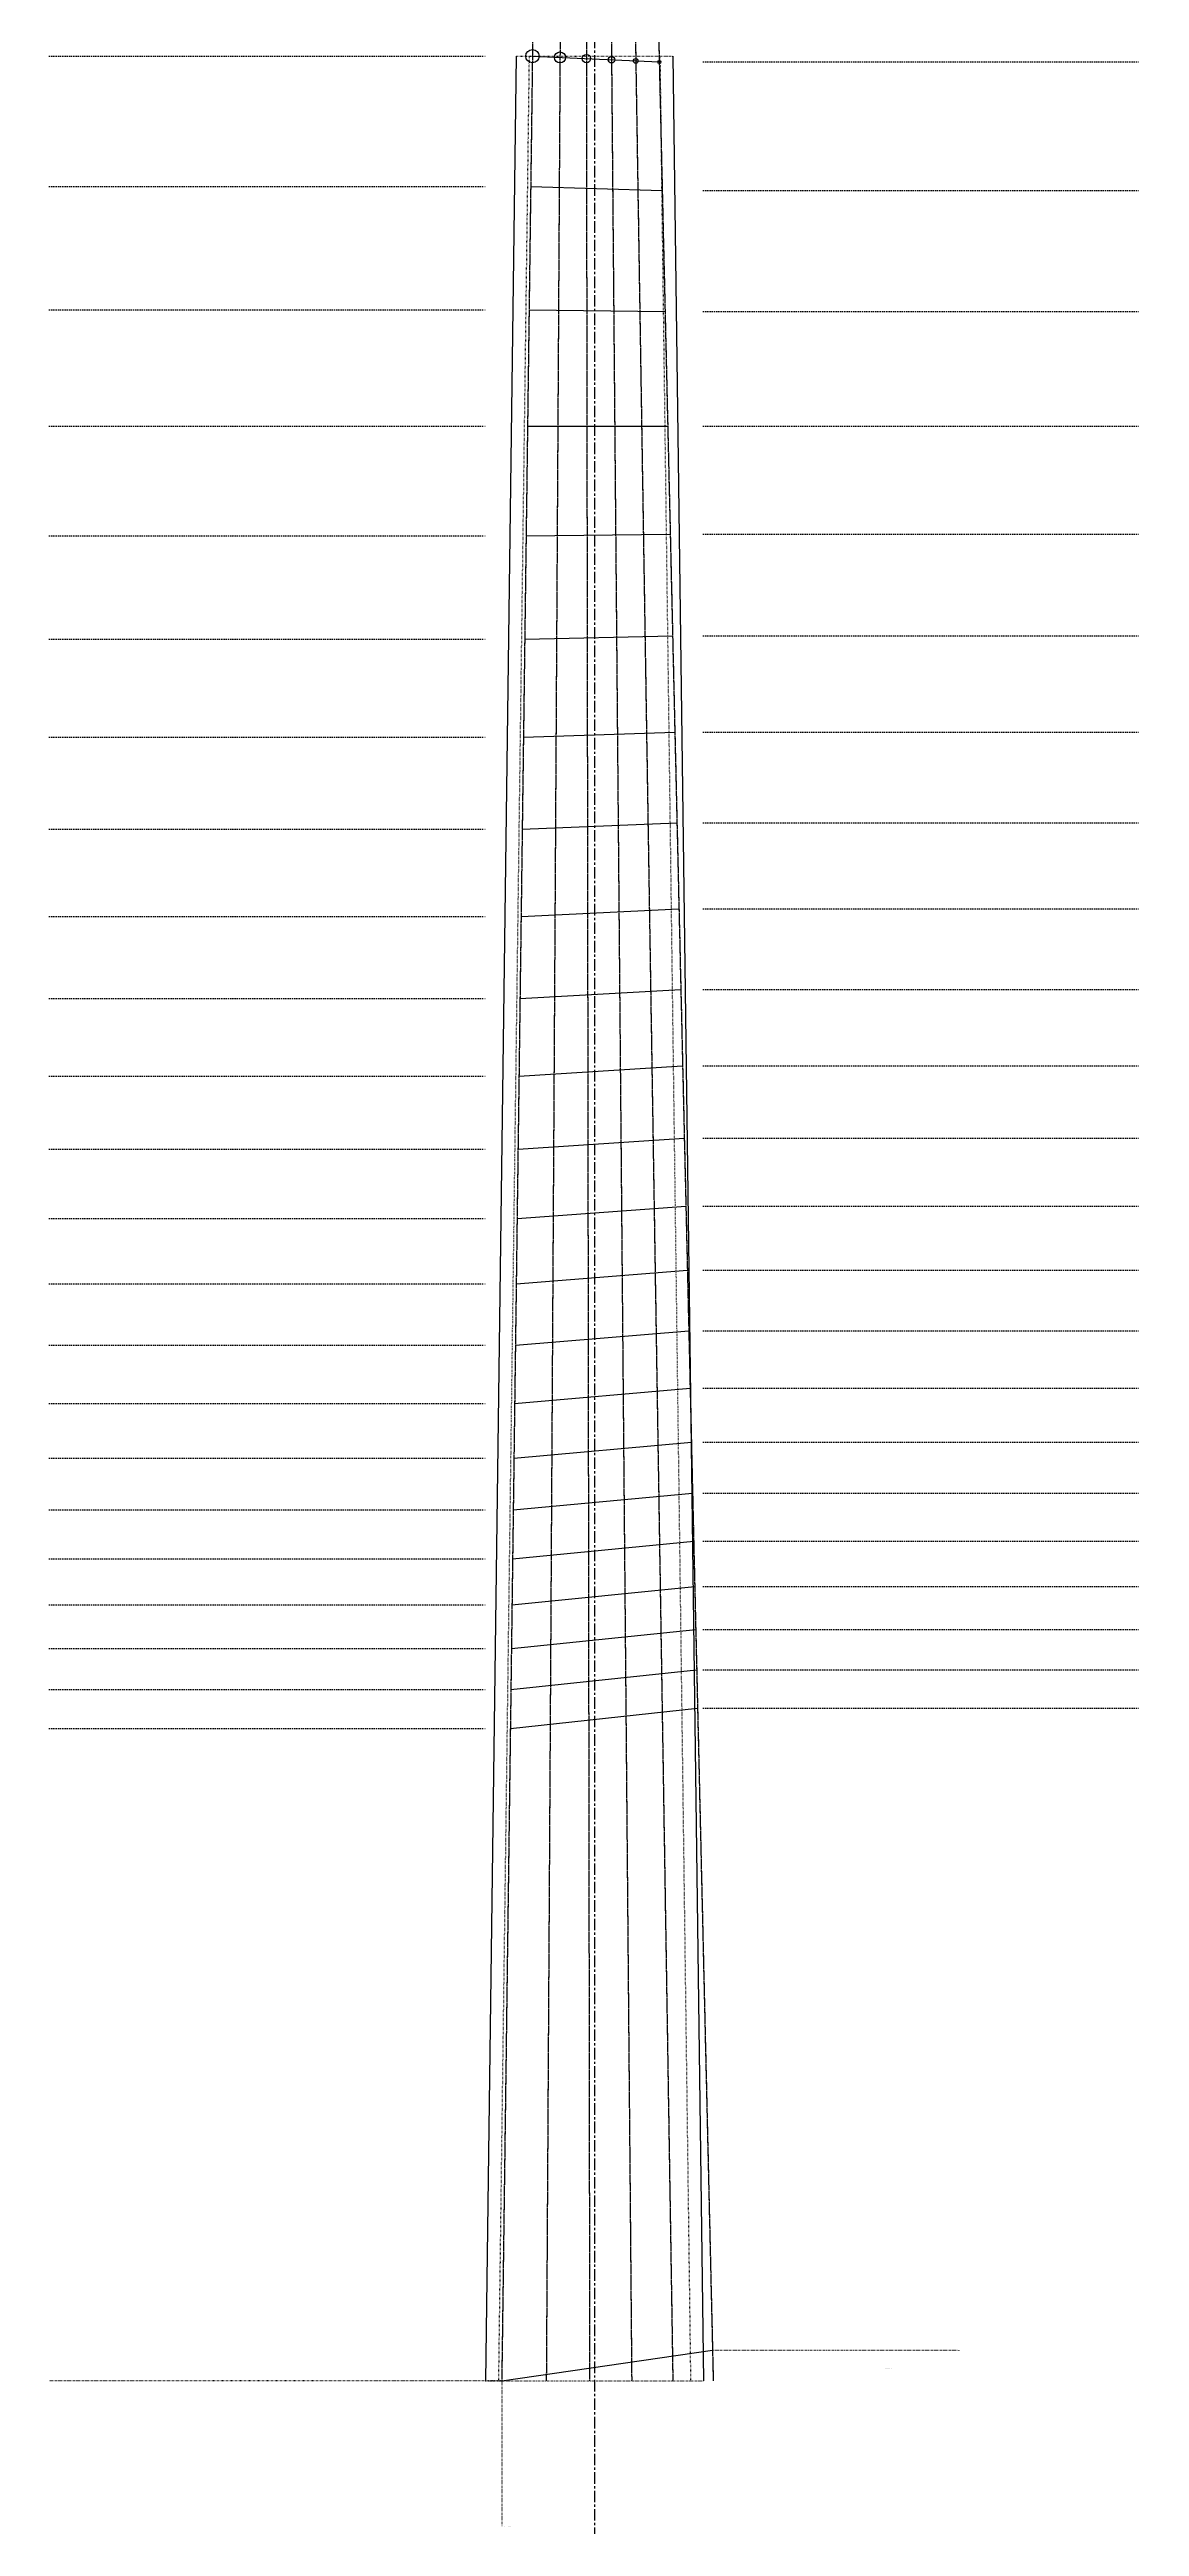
# Model space of a CAD drawing. Header units: millimetres. Extents: x 0 to 300, y -150 to 1050.
# Drawn here: x 0 to 300, y 70 to 752 of the extents above; entities that cross this region are included whole.
import ezdxf

# ---------------------------------------------------------------- set-up
doc = ezdxf.new("R2010")
doc.units = ezdxf.units.MM
for name, pattern in [('CENTER', [5.08, 3.175, -0.635, 0.635, -0.635]), ('DASHED', [1.524, 1.27, -0.254]), ('DASHED2', [0.762, 0.635, -0.127]), ('DOT', [0.508, 0, -0.508]), ('DOT2', [0.254, 0, -0.254])]:
    doc.linetypes.add(name, pattern=pattern)
doc.styles.add('OpenSans', font='OpenSans-Regular.ttf')

msp = doc.modelspace()

# ---------------------------------------------------------------- linework, layer by layer
at = {"linetype": 'CENTER'}
msp.add_line((150, 1050), (150, -150), dxfattribs=at)
at = {"linetype": 'DASHED'}
for p, q in [((135.55, 950), (124.47, 110)), ((141.68, 950), (136.73, 110)), ((147.48, 950), (148.65, 110)), ((152.94, 950), (160.24, 110)), ((158.15, 950), (171.57, 110)), ((163.13, 950), (182.68, 110))]:
    msp.add_line(p, q, dxfattribs=at)
at = {"linetype": 'DASHED2'}
for p, q in [((135.55, 950), (124.47, 110)), ((141.68, 950), (136.73, 110)), ((147.48, 950), (148.65, 110)), ((152.94, 950), (160.24, 110)), ((158.15, 950), (171.57, 110)), ((163.13, 950), (182.68, 110))]:
    msp.add_line(p, q, dxfattribs=at)
at = {"linetype": 'DOT'}
for p, q in [((0, 750), (120, 750)), ((180, 748.41), (300, 748.41)), ((0, 714.08), (120, 714.08)), ((180, 713.05), (300, 713.05)), ((0, 680.18), (120, 680.18)), ((180, 679.68), (300, 679.68)), ((0, 648.17), (120, 648.17)), ((180, 648.17), (300, 648.17)), ((0, 617.97), (120, 617.97)), ((180, 618.44), (300, 618.44)), ((0, 589.46), (120, 589.46)), ((180, 590.38), (300, 590.38)), ((0, 562.55), (120, 562.55)), ((180, 563.89), (300, 563.89)), ((180, 538.88), (300, 538.88)), ((0, 537.15), (120, 537.15)), ((0, 513.17), (120, 513.17)), ((180, 515.28), (300, 515.28)), ((180, 493.01), (300, 493.01)), ((0, 490.55), (120, 490.55)), ((180, 471.98), (300, 471.98)), ((0, 469.19), (120, 469.19)), ((180, 452.14), (300, 452.14)), ((0, 449.03), (120, 449.03)), ((0, 430), (120, 430)), ((180, 433.41), (300, 433.41)), ((0, 412.04), (120, 412.04)), ((180, 415.73), (300, 415.73)), ((180, 399.04), (300, 399.04)), ((0, 395.09), (120, 395.09)), ((180, 383.29), (300, 383.29)), ((0, 379.09), (120, 379.09)), ((180, 368.42), (300, 368.42)), ((0, 363.98), (120, 363.98)), ((0, 349.73), (120, 349.73)), ((180, 354.39), (300, 354.39)), ((180, 341.15), (300, 341.15)), ((0, 336.27), (120, 336.27)), ((180, 328.65), (300, 328.65)), ((0, 323.57), (120, 323.57)), ((180, 316.85), (300, 316.85)), ((0, 311.59), (120, 311.59)), ((0, 300.27), (120, 300.27)), ((180, 305.71), (300, 305.71)), ((180, 295.2), (300, 295.2)), ((0, 289.59), (120, 289.59))]:
    msp.add_line(p, q, dxfattribs=at)
for p, q in [((128.44, 750), (120, 110)), ((132.91, 750), (167.82, 748.41)), ((171.56, 750), (180, 110)), ((132.44, 714.08), (168.64, 713.05)), ((131.99, 680.18), (169.42, 679.68)), ((131.57, 648.17), (170.15, 648.17)), ((131.17, 617.97), (170.85, 618.44)), ((130.8, 589.46), (171.5, 590.38)), ((130.44, 562.55), (172.11, 563.89)), ((130.11, 537.15), (172.7, 538.88)), ((129.79, 513.17), (173.25, 515.28)), ((129.49, 490.55), (173.76, 493.01)), ((129.21, 469.19), (174.25, 471.98)), ((128.95, 449.03), (174.71, 452.14)), ((128.69, 430), (175.15, 433.41)), ((128.46, 412.04), (175.56, 415.73)), ((128.23, 395.09), (175.95, 399.04)), ((128.02, 379.09), (176.32, 383.29)), ((127.82, 363.98), (176.66, 368.42)), ((127.64, 349.73), (176.99, 354.39)), ((127.46, 336.27), (177.3, 341.15)), ((127.29, 323.57), (177.59, 328.65)), ((127.13, 311.59), (177.86, 316.85)), ((126.98, 300.27), (178.12, 305.71)), ((126.84, 289.59), (178.37, 295.2)), ((124.47, 110), (182.48, 118.41)), ((124.47, 110), (182.48, 118.41))]:
    msp.add_line(p, q)
at = {"linetype": 'DOT2'}
for p, q in [((132, 750), (123.56, 110)), ((128.44, 750), (171.56, 750)), ((168, 750), (176.44, 110)), ((182.48, 118.41), (250, 118.41)), ((124.47, 110), (0, 110)), ((120, 110), (180, 110)), ((124.47, 110), (124.47, 70))]:
    msp.add_line(p, q, dxfattribs=at)
for centre, radius in [((132.91, 750), 1.83), ((140.5, 749.65), 1.52), ((147.76, 749.32), 1.17), ((154.69, 749.01), 0.864), ((161.36, 748.7), 0.635), ((167.82, 748.41), 0.432)]:
    msp.add_circle(centre, radius)

# ---------------------------------------------------------------- texts
at = {"char_height": 0.1, "attachment_point": 1, "style": 'OpenSans'}
for s, insert in [('0 : 0.0 mm', (50, 750)), ('0 : 1.591 mm', (260, 748.41)), ('1 : 35.92 mm', (50, 714.08)), ('1 : 36.95 mm', (260, 713.05)), ('2 : 69.825 mm', (50, 680.18)), ('2 : 70.325 mm', (260, 679.68)), ('3 : 101.826 mm', (50, 648.17)), ('3 : 101.826 mm', (260, 648.17)), ('4 : 132.032 mm', (50, 617.97)), ('4 : 131.56 mm', (260, 618.44)), ('5 : 160.542 mm', (50, 589.46)), ('5 : 159.624 mm', (260, 590.38)), ('6 : 187.452 mm', (50, 562.55)), ('6 : 186.114 mm', (260, 563.89)), ('7 : 211.116 mm', (260, 538.88)), ('7 : 212.851 mm', (50, 537.15)), ('8 : 236.825 mm', (50, 513.17)), ('8 : 234.716 mm', (260, 515.28)), ('9 : 256.991 mm', (260, 493.01)), ('9 : 259.454 mm', (50, 490.55)), ('10 : 278.015 mm', (260, 471.98)), ('10 : 280.812 mm', (50, 469.19)), ('11 : 297.86 mm', (260, 452.14)), ('11 : 300.972 mm', (50, 449.03)), ('12 : 320.0 mm', (50, 430)), ('12 : 316.591 mm', (260, 433.41)), ('13 : 337.96 mm', (50, 412.04)), ('13 : 334.271 mm', (260, 415.73)), ('14 : 350.958 mm', (260, 399.04)), ('14 : 354.912 mm', (50, 395.09)), ('15 : 366.709 mm', (260, 383.29)), ('15 : 370.913 mm', (50, 379.09)), ('16 : 381.575 mm', (260, 368.42)), ('16 : 386.016 mm', (50, 363.98)), ('17 : 400.271 mm', (50, 349.73)), ('17 : 395.608 mm', (260, 354.39)), ('18 : 408.852 mm', (260, 341.15)), ('18 : 413.726 mm', (50, 336.27)), ('19 : 421.354 mm', (260, 328.65)), ('19 : 426.426 mm', (50, 323.57)), ('20 : 433.153 mm', (260, 316.85)), ('20 : 438.413 mm', (50, 311.59)), ('21 : 449.727 mm', (50, 300.27)), ('21 : 444.291 mm', (260, 305.71)), ('22 : 454.803 mm', (260, 295.2)), ('22 : 460.406 mm', (50, 289.59)), ('631.59 mm', (250, 118.41)), ('640.0 mm', (50, 110)), ('Compensación/Compensation:1.59 mm', (230, 113.41)), ('Puente con entonación/Intonated Bridge', (124.47, 70))]:
    msp.add_mtext(s, dxfattribs=dict(at, insert=insert))

doc.saveas('drawing.dxf')
